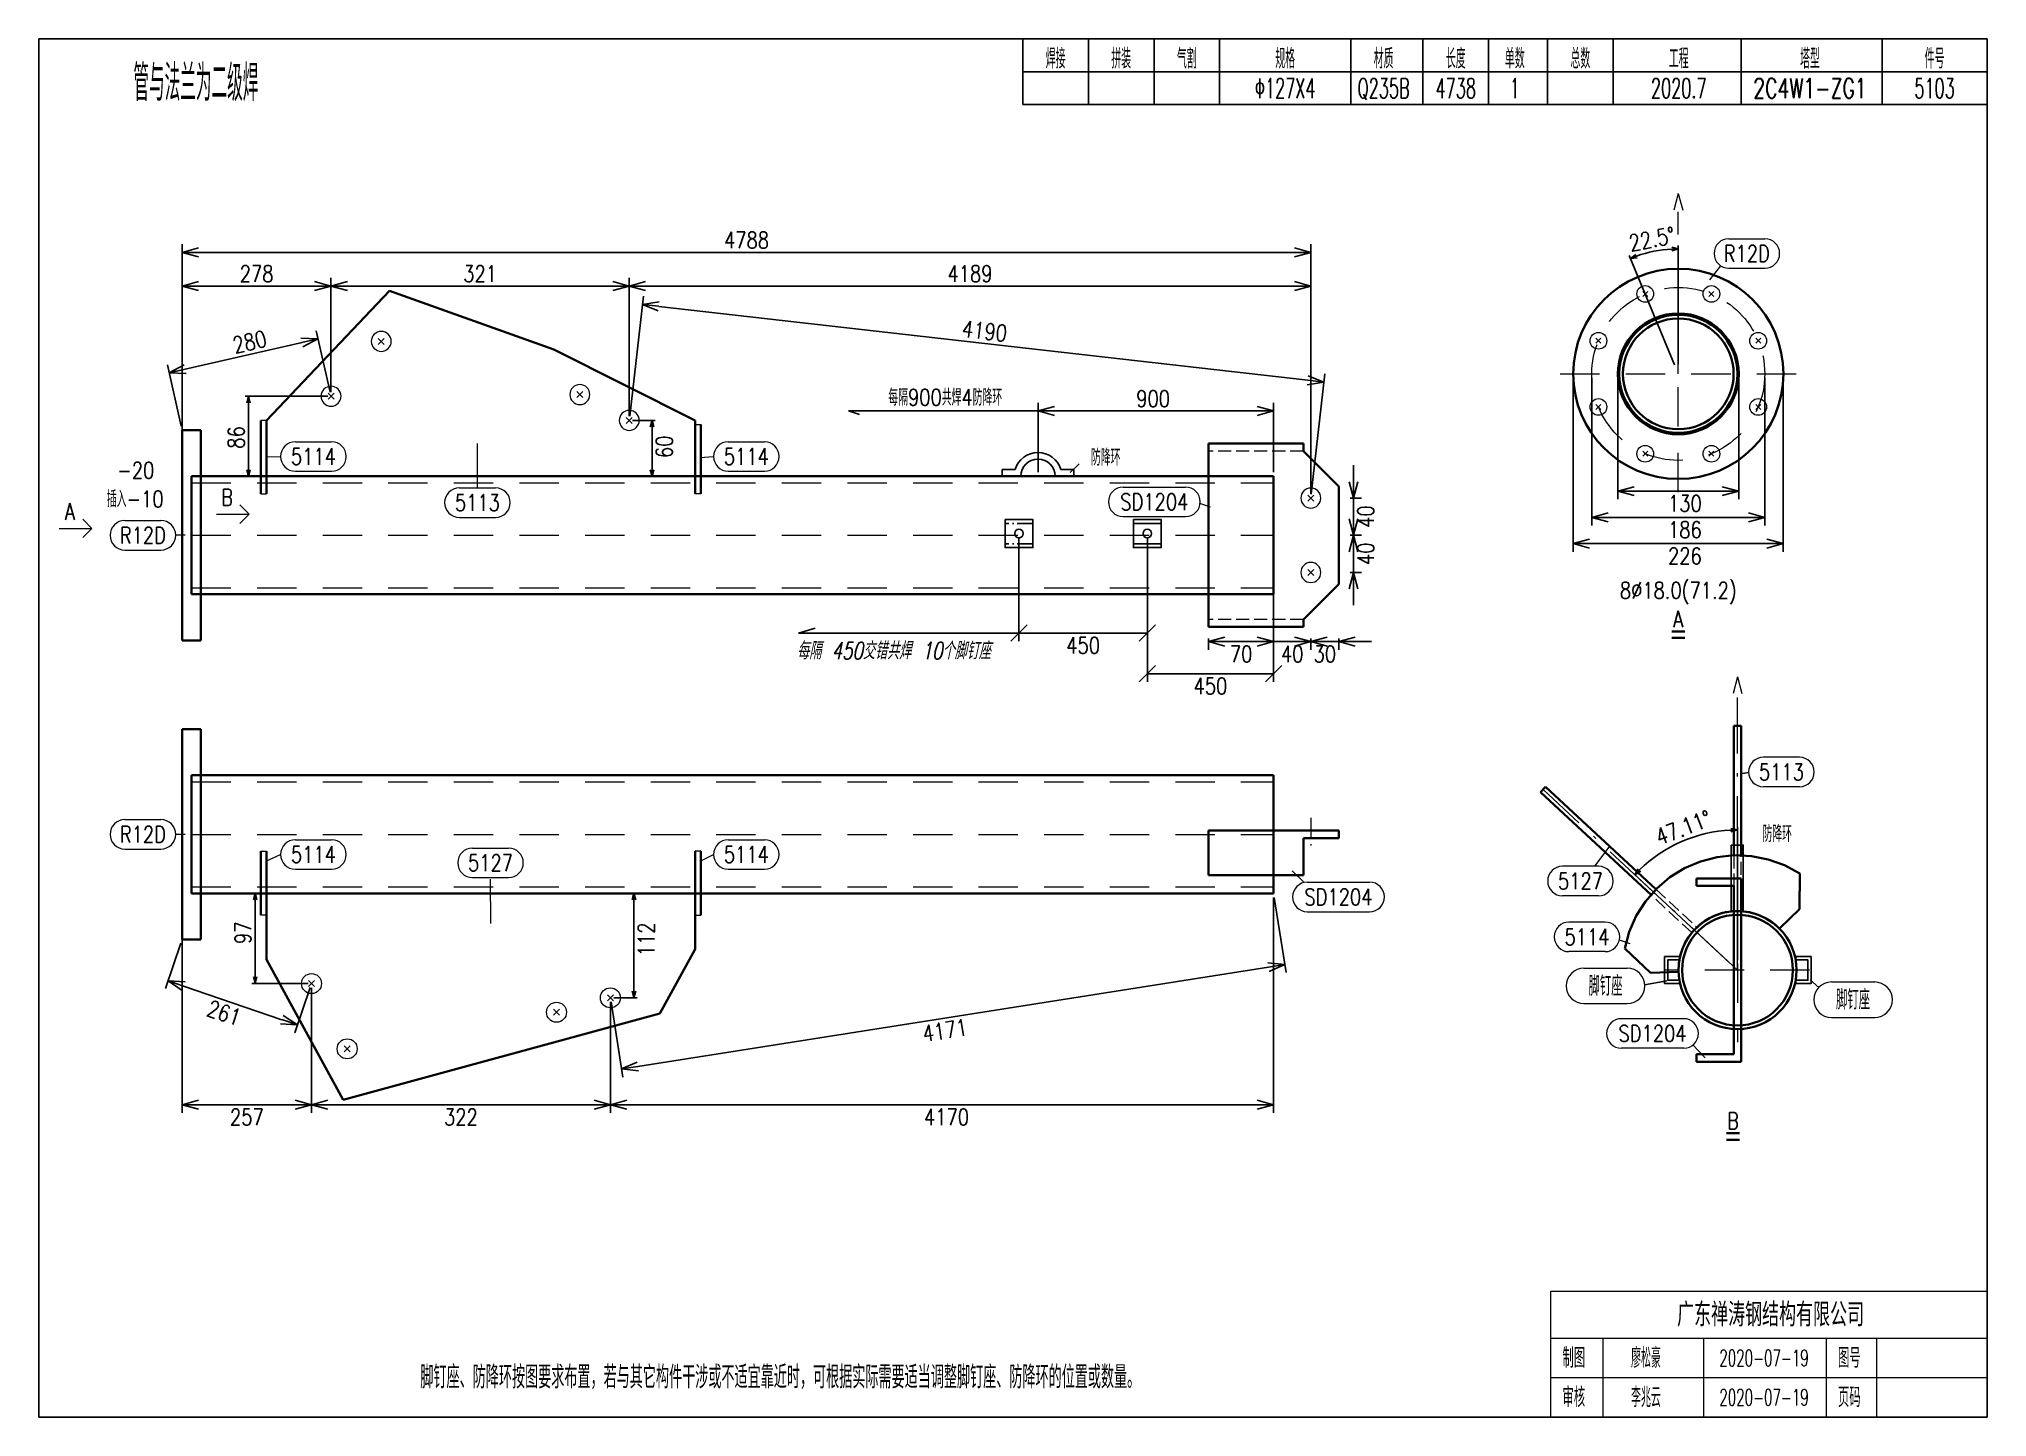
# Model space of a CAD drawing. Extents: x 154981 to 165753, y -86801 to -82885.
# Drawn here: x 157024.1 to 157321.1, y -84766.7 to -84556.7 of the extents above; entities that cross this region are included whole.
import ezdxf
from ezdxf.enums import TextEntityAlignment as Align

# ---------------------------------------------------------------- set-up
doc = ezdxf.new("R2010")
doc.units = 0
doc.header["$MEASUREMENT"] = 0
for name, pattern in [('ACAD_ISO10W100', [18, 12, -3, 0, -3]), ('一点画线', [5.2, 3, -1, 0.2, -1]), ('虚线', [2.75, 2, -0.75]), ('长一点画线', [16.5, 10, -3, 0.5, -3]), ('长虚线', [10, 6, -4])]:
    doc.linetypes.add(name, pattern=pattern)
doc.layers.get('0').update_dxf_attribs({"linetype": 'CONTINUOUS', "lineweight": 25})
doc.layers.get('Defpoints').update_dxf_attribs({"linetype": 'CONTINUOUS'})
doc.layers.add('12', color=7, linetype='CONTINUOUS')
doc.layers.add('4', color=7, linetype='CONTINUOUS', lineweight=25)
doc.layers.add('5', color=7, linetype='CONTINUOUS', lineweight=25)
doc.styles.add('DimFont', font='simplex.shx', dxfattribs={"width": 0.8, "bigfont": 'gbhzfs.shx'})
doc.styles.add('hz', font='txt.shx', dxfattribs={"width": 0.7, "oblique": 12, "bigfont": 'hztxt.shx'})
doc.styles.get("Standard").update_dxf_attribs({"font": 'simplex.shx', "width": 0.7, "height": 3, "bigfont": 'gbhzfs.shx'})
doc.dimstyles.new('DHDxfDimStyleOblique', dxfattribs={"dimtxt": 2.5, "dimasz": 2.5, "dimexe": 1.25, "dimexo": 0.625, "dimtad": 2, "dimtxsty": 'DimFont', "dimblk": 'OBLIQUE', "dimblk1": 'OBLIQUE', "dimblk2": 'OBLIQUE', "dimcen": 2.5, "dimadec": 0, "dimazin": 0, "dimtfac": 1, "dimtmove": 0, "dimatfit": 3, "dimfxl": 0, "dimarcsym": 0})
doc.dimstyles.new('DHDxfDimStyleOpen30', dxfattribs={"dimtxt": 2.5, "dimasz": 2.5, "dimexe": 1.25, "dimexo": 0.625, "dimtad": 2, "dimtxsty": 'DimFont', "dimblk": 'OPEN30', "dimblk1": 'OPEN30', "dimblk2": 'OPEN30', "dimcen": 2.5, "dimadec": 0, "dimazin": 0, "dimtfac": 1, "dimtmove": 0, "dimatfit": 3, "dimfxl": 0, "dimarcsym": 0})

msp = doc.modelspace()

# ---------------------------------------------------------------- texts
at = {"layer": '12', "color": 140, "style": 'hz', "oblique": 12, "width": 0.7}
msp.add_text('每隔 450交错共焊 10个脚钉座', height=2.625, dxfattribs=at).set_placement((157154.43947, -84649.74433), align=Align.MIDDLE)
at = {"layer": '4', "color": 1, "linetype": 'Continuous', "lineweight": 25}
for s, height, width, p in [('焊接', 3, 0.7, (157179.11666, -84559.66733)), ('拼装', 3, 0.7, (157189.11666, -84559.66733)), ('气割', 3, 0.7, (157199.11666, -84559.66733)), ('规格', 3, 0.7, (157214.11666, -84559.66733)), ('材质', 3, 0.7, (157229.11666, -84559.66733)), ('长度', 3, 0.7, (157240.11666, -84559.66733)), ('单数', 3, 0.7, (157249.11666, -84559.66733)), ('总数', 3, 0.7, (157259.11666, -84559.66733)), ('工程', 3, 0.7, (157274.11666, -84559.66733)), ('塔型', 3, 0.7, (157294.11666, -84559.66733)), ('件号', 3, 0.6, (157313.11666, -84559.66733)), ('管与法兰为二级焊', 5.5125, 0.6, (157048.04087, -84563.37392)), ('Φ127X4', 3, 0.6, (157214.11666, -84564.16733)), ('Q235B', 3, 0.6, (157229.11666, -84564.16733)), ('4738', 3, 0.6, (157240.11666, -84564.16733)), ('1', 3, 0.6, (157249.11666, -84564.16733)), ('2020.7', 3, 0.6, (157274.11666, -84564.16733)), ('2C4W1-ZG1', 3, 0.7, (157294.11666, -84564.16733)), ('5103', 3, 0.6, (157313.11666, -84564.16733))]:
    msp.add_text(s, height=height, dxfattribs=dict(at, width=width)).set_placement(p, align=Align.MIDDLE_CENTER)
at = {"layer": '4', "color": 1, "linetype": 'Continuous', "lineweight": 13}
msp.add_text('广东禅涛钢结构有限公司', height=3.6, dxfattribs=at).set_placement((157288.11666, -84751.06733), align=Align.MIDDLE_CENTER)
for s, height, width, p in [('制图', 3, 0.8, (157258.11666, -84757.66733)), ('廖松豪', 3, 0.7, (157269.11666, -84757.66733)), ('2020-07-19', 2.5, 0.6, (157287.11666, -84757.66733)), ('图号', 3, 0.8, (157300.11666, -84757.66733)), ('审核', 3, 0.8, (157258.11666, -84763.66733)), ('李兆云', 3, 0.7, (157269.11666, -84763.66733)), ('2020-07-19', 2.5, 0.6, (157287.11666, -84763.66733)), ('页码', 3, 0.8, (157300.11666, -84763.66733))]:
    msp.add_text(s, height=height, dxfattribs=dict(at, width=width)).set_placement(p, align=Align.MIDDLE_CENTER)
at = {"layer": '5', "color": 6, "linetype": 'Continuous', "lineweight": 18, "width": 0.8}
for s, p in [('R12D', (157284.4973, -84589.35531)), ('5114', (157065.95953, -84620.2956)), ('5114', (157131.95953, -84620.2956)), ('5113', (157090.95953, -84627.32653)), ('SD1204', (157194.16315, -84627.20249)), ('R12D', (157039.95953, -84632.2956)), ('5113', (157289.76956, -84668.3692)), ('R12D', (157039.95953, -84677.87199)), ('5114', (157065.95953, -84680.94856)), ('5114', (157131.95953, -84680.94856)), ('5127', (157092.95953, -84682.21693)), ('SD1204', (157222.23324, -84687.41048)), ('5127', (157259.13586, -84684.99489)), ('5114', (157260.12625, -84693.50003)), ('SD1204', (157270.1201, -84708.21399))]:
    msp.add_text(s, height=2.5, dxfattribs=at).set_placement(p, align=Align.MIDDLE_CENTER)
at = {"layer": '5', "color": 2, "linetype": 'Continuous', "lineweight": 18, "width": 0.8}
for s, p in [('每隔900共焊4防降环', (157162.29271, -84611.15204)), ('防降环', (157186.75283, -84620.30212)), ('防降环', (157289.13711, -84677.67572))]:
    msp.add_text(s, height=2.5, dxfattribs=at).set_placement(p, align=Align.MIDDLE)
at = {"layer": '5', "color": 7, "linetype": 'Continuous', "lineweight": 18, "width": 0.8}
for s, p in [('-20', (157038.87375, -84622.40071)), ('插入-10', (157038.79329, -84626.7763)), ('8%%c18.0(71.2)', (157274.04914, -84640.69964))]:
    msp.add_text(s, height=2.5, dxfattribs=at).set_placement(p, align=Align.MIDDLE_CENTER)
at = {"layer": '5', "color": 6, "linetype": 'Continuous', "lineweight": 13, "width": 0.8}
for s, p in [('B', (157052.79951, -84626.51181)), ('A', (157028.83067, -84628.67347))]:
    msp.add_text(s, height=2.5, dxfattribs=at).set_placement(p, align=Align.MIDDLE_CENTER)
at = {"layer": '5', "color": 6, "linetype": 'Continuous', "lineweight": 18, "width": 0.8}
for s, p in [('A', (157274.04914, -84643.82464)), ('B', (157282.38472, -84720.27778))]:
    msp.add_text(s, height=2.5, dxfattribs=at).set_placement(p, align=Align.TOP_CENTER)
at = {"layer": '5', "color": 1, "linetype": 'Continuous', "lineweight": 18, "width": 0.8}
for p in [(157262.95803, -84700.9751), (157300.68737, -84703.07064)]:
    msp.add_text('脚钉座', height=3, dxfattribs=at).set_placement(p, align=Align.MIDDLE_CENTER)
at = {"layer": '5', "color": 2, "linetype": 'Continuous', "lineweight": 18, "width": 0.8}
msp.add_text('脚钉座、防降环按图要求布置，若与其它构件干涉或不适宜靠近时，可根据实际需要适当调整脚钉座、防降环的位置或数量。', height=3.464208, dxfattribs=at).set_placement((157137.13801, -84758.85026), align=Align.TOP_CENTER)

# ---------------------------------------------------------------- blocks, each defined once
blk = doc.blocks.new('_OPEN30')
at = {"color": 0, "linetype": 'ByBlock', "lineweight": -2}
for p, q in [((-1, 0.27), (0, 0)), ((0, 0), (-1, -0.27)), ((0, 0), (-1, 0))]:
    blk.add_line(p, q, dxfattribs=at)
blk = doc.blocks.new('*D74')
at = {"layer": '5', "color": 3, "linetype": 'Continuous', "lineweight": -2}
for p, q in [((157283.07, -84697.06), (157283.07, -84676.71)), ((157281.97, -84697.54), (157267.06, -84683.69))]:
    blk.add_line(p, q, dxfattribs=at)
blk.add_arc((157283.07, -84698.56), 21.36, 92.6828, 134.4278, dxfattribs=at)
at = {"layer": 'Defpoints', "color": 0, "linetype": 'Continuous'}
for p in [(157271.94, -84680.33), (157282.34, -84697.88), (157283.07, -84697.56), (157283.07, -84698.56)]:
    blk.add_point(p, dxfattribs=at)
at = {"layer": '5', "color": 3, "linetype": 'Continuous', "lineweight": -2}
for p, rotation in [((157283.07, -84677.21), 1.341400865514579), ((157267.43, -84684.03), 225.769229019087)]:
    blk.add_blockref('_OPEN30', p, dxfattribs=dict(at, rotation=rotation))
at = {"layer": '5', "color": 6, "linetype": 'Continuous', "lineweight": 18, "insert": (157274.82, -84676.85), "char_height": 2.5, "attachment_point": 5, "rotation": 20.8213, "style": 'DimFont'}
blk.add_mtext('47.11%%d', dxfattribs=at)
blk = doc.blocks.new('*D75')
at = {"layer": '5', "color": 3, "linetype": 'Continuous', "lineweight": -2}
for p, q in [((157274.05, -84606.2), (157274.05, -84588.16)), ((157273.48, -84606.31), (157266.57, -84589.65))]:
    blk.add_line(p, q, dxfattribs=at)
blk.add_arc((157274.05, -84607.7), 19.04, 93.0094, 109.4906, dxfattribs=at)
at = {"layer": 'Defpoints', "color": 0, "linetype": 'Continuous'}
for p in [(157269.12, -84589.31), (157273.67, -84606.78), (157274.05, -84606.7), (157274.05, -84607.7)]:
    blk.add_point(p, dxfattribs=at)
at = {"layer": '5', "color": 3, "linetype": 'Continuous', "lineweight": -2}
for p, rotation in [((157274.05, -84588.66), 1.504695451760482), ((157266.76, -84590.11), 200.9953045487135)]:
    blk.add_blockref('_OPEN30', p, dxfattribs=dict(at, rotation=rotation))
at = {"layer": '5', "color": 6, "linetype": 'Continuous', "lineweight": 18, "insert": (157270.04, -84587.17), "char_height": 2.5, "attachment_point": 5, "rotation": 11.0623, "style": 'DimFont'}
blk.add_mtext('22.5%%d', dxfattribs=at)
blk = doc.blocks.new('*D76')
at = {"layer": '5', "color": 134, "linetype": 'Continuous', "lineweight": -2}
for p, q in [((157260.87, -84608.32), (157260.87, -84630.82)), ((157287.23, -84608.32), (157287.23, -84630.82)), ((157263.37, -84629.57), (157284.73, -84629.57))]:
    blk.add_line(p, q, dxfattribs=at)
at = {"layer": 'Defpoints', "color": 0, "linetype": 'Continuous'}
for p in [(157260.87, -84607.7), (157287.23, -84607.7), (157287.23, -84629.57)]:
    blk.add_point(p, dxfattribs=at)
at = {"layer": '5', "color": 134, "linetype": 'Continuous', "lineweight": -2, "xscale": 2.5, "yscale": 2.5, "zscale": 2.5, "rotation": 180}
blk.add_blockref('_OPEN30', (157260.87, -84629.57), dxfattribs=at)
at = {"layer": '5', "color": 134, "linetype": 'Continuous', "lineweight": -2, "xscale": 2.5, "yscale": 2.5, "zscale": 2.5}
blk.add_blockref('_OPEN30', (157287.23, -84629.57), dxfattribs=at)
at = {"layer": '5', "color": 134, "linetype": 'Continuous', "lineweight": 18, "insert": (157275.05, -84631.45), "char_height": 2.5, "attachment_point": 5, "line_spacing_factor": 0.6, "style": 'DimFont'}
blk.add_mtext('186', dxfattribs=at)
blk = doc.blocks.new('*D77')
at = {"layer": '5', "color": 134, "linetype": 'Continuous', "lineweight": -2}
for p, q in [((157264.84, -84608.32), (157264.84, -84626.82)), ((157283.26, -84608.32), (157283.26, -84626.82)), ((157267.34, -84625.57), (157280.76, -84625.57))]:
    blk.add_line(p, q, dxfattribs=at)
at = {"layer": 'Defpoints', "color": 0, "linetype": 'Continuous'}
for p in [(157264.84, -84607.7), (157283.26, -84607.7), (157283.26, -84625.57)]:
    blk.add_point(p, dxfattribs=at)
at = {"layer": '5', "color": 134, "linetype": 'Continuous', "lineweight": -2, "xscale": 2.5, "yscale": 2.5, "zscale": 2.5, "rotation": 180}
blk.add_blockref('_OPEN30', (157264.84, -84625.57), dxfattribs=at)
at = {"layer": '5', "color": 134, "linetype": 'Continuous', "lineweight": -2, "xscale": 2.5, "yscale": 2.5, "zscale": 2.5}
blk.add_blockref('_OPEN30', (157283.26, -84625.57), dxfattribs=at)
at = {"layer": '5', "color": 134, "linetype": 'Continuous', "lineweight": 18, "insert": (157275.05, -84627.45), "char_height": 2.5, "attachment_point": 5, "line_spacing_factor": 0.6, "style": 'DimFont'}
blk.add_mtext('130', dxfattribs=at)
blk = doc.blocks.new('*D78')
at = {"layer": '5', "color": 134, "linetype": 'Continuous', "lineweight": -2}
for p, q in [((157258.03, -84608.32), (157258.03, -84634.82)), ((157290.06, -84608.32), (157290.06, -84634.82)), ((157260.53, -84633.57), (157287.56, -84633.57))]:
    blk.add_line(p, q, dxfattribs=at)
at = {"layer": 'Defpoints', "color": 0, "linetype": 'Continuous'}
for p in [(157258.03, -84607.7), (157290.06, -84607.7), (157290.06, -84633.57)]:
    blk.add_point(p, dxfattribs=at)
at = {"layer": '5', "color": 134, "linetype": 'Continuous', "lineweight": -2, "xscale": 2.5, "yscale": 2.5, "zscale": 2.5, "rotation": 180}
blk.add_blockref('_OPEN30', (157258.03, -84633.57), dxfattribs=at)
at = {"layer": '5', "color": 134, "linetype": 'Continuous', "lineweight": -2, "xscale": 2.5, "yscale": 2.5, "zscale": 2.5}
blk.add_blockref('_OPEN30', (157290.06, -84633.57), dxfattribs=at)
at = {"layer": '5', "color": 134, "linetype": 'Continuous', "lineweight": 18, "insert": (157275.05, -84635.45), "char_height": 2.5, "attachment_point": 5, "line_spacing_factor": 0.6, "style": 'DimFont'}
blk.add_mtext('226', dxfattribs=at)
blk = doc.blocks.new('板孔默认')
at = {"layer": '5', "color": 7, "linetype": 'Continuous', "lineweight": 13}
for p, q in [((-0.3, -0.3), (0.3, 0.3)), ((0.3, -0.3), (-0.3, 0.3))]:
    blk.add_line(p, q, dxfattribs=at)
blk.add_circle((0, 0), 1, dxfattribs=at)
blk = doc.blocks.new('*D79')
at = {"layer": '5', "color": 3, "linetype": 'Continuous', "lineweight": -2}
for p, q in [((157212.35, -84687.5), (157212.35, -84720.32)), ((157111.24, -84703.41), (157111.24, -84720.32)), ((157113.74, -84719.07), (157209.85, -84719.07))]:
    blk.add_line(p, q, dxfattribs=at)
at = {"layer": 'Defpoints', "color": 0, "linetype": 'Continuous'}
for p in [(157212.35, -84686.87), (157111.24, -84702.79), (157212.35, -84719.07)]:
    blk.add_point(p, dxfattribs=at)
at = {"layer": '5', "color": 3, "linetype": 'Continuous', "lineweight": -2, "xscale": 2.5, "yscale": 2.5, "zscale": 2.5, "rotation": 180}
blk.add_blockref('_OPEN30', (157111.24, -84719.07), dxfattribs=at)
at = {"layer": '5', "color": 3, "linetype": 'Continuous', "lineweight": -2, "xscale": 2.5, "yscale": 2.5, "zscale": 2.5}
blk.add_blockref('_OPEN30', (157212.35, -84719.07), dxfattribs=at)
at = {"layer": '5', "color": 6, "linetype": 'Continuous', "lineweight": 18, "insert": (157162.48, -84720.95), "char_height": 2.5, "attachment_point": 5, "line_spacing_factor": 0.6, "style": 'DimFont'}
blk.add_mtext('4170', dxfattribs=at)
blk = doc.blocks.new('*D80')
at = {"layer": '5', "color": 3, "linetype": 'Continuous', "lineweight": -2}
for p, q in [((157065.66, -84701.24), (157065.66, -84720.32)), ((157111.24, -84703.41), (157111.24, -84720.32)), ((157068.16, -84719.07), (157108.74, -84719.07))]:
    blk.add_line(p, q, dxfattribs=at)
at = {"layer": 'Defpoints', "color": 0, "linetype": 'Continuous'}
for p in [(157065.66, -84700.61), (157111.24, -84702.79), (157111.24, -84719.07)]:
    blk.add_point(p, dxfattribs=at)
at = {"layer": '5', "color": 3, "linetype": 'Continuous', "lineweight": -2, "xscale": 2.5, "yscale": 2.5, "zscale": 2.5, "rotation": 180}
blk.add_blockref('_OPEN30', (157065.66, -84719.07), dxfattribs=at)
at = {"layer": '5', "color": 3, "linetype": 'Continuous', "lineweight": -2, "xscale": 2.5, "yscale": 2.5, "zscale": 2.5}
blk.add_blockref('_OPEN30', (157111.24, -84719.07), dxfattribs=at)
at = {"layer": '5', "color": 6, "linetype": 'Continuous', "lineweight": 18, "insert": (157088.45, -84720.95), "char_height": 2.5, "attachment_point": 5, "line_spacing_factor": 0.6, "style": 'DimFont'}
blk.add_mtext('322', dxfattribs=at)
blk = doc.blocks.new('*D81')
at = {"layer": '5', "color": 3, "linetype": 'Continuous', "lineweight": -2}
for p, q in [((157045.96, -84678.5), (157045.96, -84720.32)), ((157065.66, -84701.24), (157065.66, -84720.32)), ((157048.46, -84719.07), (157063.16, -84719.07))]:
    blk.add_line(p, q, dxfattribs=at)
at = {"layer": 'Defpoints', "color": 0, "linetype": 'Continuous'}
for p in [(157045.96, -84677.87), (157065.66, -84700.61), (157065.66, -84719.07)]:
    blk.add_point(p, dxfattribs=at)
at = {"layer": '5', "color": 3, "linetype": 'Continuous', "lineweight": -2, "xscale": 2.5, "yscale": 2.5, "zscale": 2.5, "rotation": 180}
blk.add_blockref('_OPEN30', (157045.96, -84719.07), dxfattribs=at)
at = {"layer": '5', "color": 3, "linetype": 'Continuous', "lineweight": -2, "xscale": 2.5, "yscale": 2.5, "zscale": 2.5}
blk.add_blockref('_OPEN30', (157065.66, -84719.07), dxfattribs=at)
at = {"layer": '5', "color": 6, "linetype": 'Continuous', "lineweight": 18, "insert": (157055.81, -84720.95), "char_height": 2.5, "attachment_point": 5, "line_spacing_factor": 0.6, "style": 'DimFont'}
blk.add_mtext('257', dxfattribs=at)
blk = doc.blocks.new('*D82')
at = {"layer": '5', "color": 3, "linetype": 'Continuous', "lineweight": -2}
for p, q in [((157111.74, -84686.87), (157115.33, -84686.87)), ((157114.83, -84687.87), (157114.83, -84701.79)), ((157111.74, -84702.79), (157115.33, -84702.79))]:
    blk.add_line(p, q, dxfattribs=at)
at = {"layer": 'Defpoints', "color": 0, "linetype": 'Continuous'}
for p in [(157111.24, -84686.87), (157111.24, -84702.79), (157114.83, -84702.79)]:
    blk.add_point(p, dxfattribs=at)
at = {"layer": '5', "color": 3, "linetype": 'Continuous', "lineweight": -2}
for p, rotation in [((157114.83, -84686.87), 90), ((157114.83, -84702.79), 270)]:
    blk.add_blockref('_OPEN30', p, dxfattribs=dict(at, rotation=rotation))
at = {"layer": '5', "color": 6, "linetype": 'Continuous', "lineweight": 18, "insert": (157116.71, -84693.87), "char_height": 2.5, "attachment_point": 5, "rotation": 90, "line_spacing_factor": 0.6, "style": 'DimFont'}
blk.add_mtext('112', dxfattribs=at)
blk = doc.blocks.new('*D83')
at = {"layer": '5', "color": 3, "linetype": 'Continuous', "lineweight": -2}
for p, q in [((157065.16, -84686.87), (157056.58, -84686.87)), ((157057.08, -84687.87), (157057.08, -84699.61)), ((157065.16, -84700.61), (157056.58, -84700.61))]:
    blk.add_line(p, q, dxfattribs=at)
at = {"layer": 'Defpoints', "color": 0, "linetype": 'Continuous'}
for p in [(157065.66, -84686.87), (157057.08, -84700.61), (157065.66, -84700.61)]:
    blk.add_point(p, dxfattribs=at)
at = {"layer": '5', "color": 3, "linetype": 'Continuous', "lineweight": -2}
for p, rotation in [((157057.08, -84686.87), 90), ((157057.08, -84700.61), 270)]:
    blk.add_blockref('_OPEN30', p, dxfattribs=dict(at, rotation=rotation))
at = {"layer": '5', "color": 6, "linetype": 'Continuous', "lineweight": 18, "insert": (157055.21, -84692.87), "char_height": 2.5, "attachment_point": 5, "rotation": 90, "line_spacing_factor": 0.6, "style": 'DimFont'}
blk.add_mtext('97', dxfattribs=at)
blk = doc.blocks.new('*D84')
at = {"layer": '5', "color": 3, "linetype": 'Continuous', "lineweight": -2}
for p, q in [((157212.45, -84687.49), (157214.25, -84698.95)), ((157211.59, -84698.1), (157115.41, -84713.24)), ((157111.33, -84703.41), (157113.14, -84714.86))]:
    blk.add_line(p, q, dxfattribs=at)
at = {"layer": 'Defpoints', "color": 0, "linetype": 'Continuous'}
for p in [(157212.35, -84686.87), (157111.24, -84702.79), (157112.94, -84713.63)]:
    blk.add_point(p, dxfattribs=at)
at = {"layer": '5', "color": 3, "linetype": 'Continuous', "lineweight": -2, "xscale": 2.5, "yscale": 2.5, "zscale": 2.5}
for p, rotation in [((157214.06, -84697.71), 8.945120086807224), ((157112.94, -84713.63), 188.9451200868073)]:
    blk.add_blockref('_OPEN30', p, dxfattribs=dict(at, rotation=rotation))
at = {"layer": '5', "color": 6, "linetype": 'Continuous', "lineweight": 18, "insert": (157162.25, -84707.76), "char_height": 2.5, "attachment_point": 5, "rotation": 8.9451, "line_spacing_factor": 0.6, "style": 'DimFont'}
blk.add_mtext('4171', dxfattribs=at)
blk = doc.blocks.new('*D85')
at = {"layer": '5', "color": 3, "linetype": 'Continuous', "lineweight": -2}
for p, q in [((157045.76, -84694.48), (157043.4, -84701.38)), ((157061.14, -84706.12), (157046.17, -84701.01)), ((157065.46, -84701.2), (157063.11, -84708.11))]:
    blk.add_line(p, q, dxfattribs=at)
at = {"layer": 'Defpoints', "color": 0, "linetype": 'Continuous'}
for p in [(157045.96, -84693.89), (157043.81, -84700.2), (157065.66, -84700.61)]:
    blk.add_point(p, dxfattribs=at)
at = {"layer": '5', "color": 3, "linetype": 'Continuous', "lineweight": -2, "xscale": 2.5, "yscale": 2.5, "zscale": 2.5}
for p, rotation in [((157043.81, -84700.2), 161.1558194726012), ((157063.51, -84706.92), 341.1558194726011)]:
    blk.add_blockref('_OPEN30', p, dxfattribs=dict(at, rotation=rotation))
at = {"layer": '5', "color": 6, "linetype": 'Continuous', "lineweight": 18, "insert": (157052.35, -84705.1), "char_height": 2.5, "attachment_point": 5, "rotation": 341.1558, "line_spacing_factor": 0.6, "style": 'DimFont'}
blk.add_mtext('261', dxfattribs=at)
blk = doc.blocks.new('板孔21.5')
at = {"layer": '5', "color": 7, "linetype": 'Continuous', "lineweight": 13}
for p, q in [((-0.3, -0.3), (0.3, 0.3)), ((0.3, -0.3), (-0.3, 0.3))]:
    blk.add_line(p, q, dxfattribs=at)
blk.add_circle((0, 0), 1, dxfattribs=at)
blk = doc.blocks.new('*D86')
at = {"layer": '5', "color": 3, "linetype": 'Continuous', "lineweight": -2}
for p, q in [((157114.11, -84614.17), (157114.11, -84593.07)), ((157116.61, -84594.32), (157215.52, -84594.32)), ((157218.02, -84626), (157218.02, -84593.07))]:
    blk.add_line(p, q, dxfattribs=at)
at = {"layer": 'Defpoints', "color": 0, "linetype": 'Continuous'}
for p in [(157218.02, -84594.32), (157114.11, -84614.79), (157218.02, -84626.63)]:
    blk.add_point(p, dxfattribs=at)
at = {"layer": '5', "color": 3, "linetype": 'Continuous', "lineweight": -2, "xscale": 2.5, "yscale": 2.5, "zscale": 2.5, "rotation": 180}
blk.add_blockref('_OPEN30', (157114.11, -84594.32), dxfattribs=at)
at = {"layer": '5', "color": 3, "linetype": 'Continuous', "lineweight": -2, "xscale": 2.5, "yscale": 2.5, "zscale": 2.5}
blk.add_blockref('_OPEN30', (157218.02, -84594.32), dxfattribs=at)
at = {"layer": '5', "color": 6, "linetype": 'Continuous', "lineweight": 18, "insert": (157166.06, -84592.44), "char_height": 2.5, "attachment_point": 5, "line_spacing_factor": 0.6, "style": 'DimFont'}
blk.add_mtext('4189', dxfattribs=at)
blk = doc.blocks.new('*D87')
at = {"layer": '5', "color": 3, "linetype": 'Continuous', "lineweight": -2}
for p, q in [((157068.64, -84610.48), (157068.64, -84593.07)), ((157071.14, -84594.32), (157111.61, -84594.32)), ((157114.11, -84614.17), (157114.11, -84593.07))]:
    blk.add_line(p, q, dxfattribs=at)
at = {"layer": 'Defpoints', "color": 0, "linetype": 'Continuous'}
for p in [(157114.11, -84594.32), (157068.64, -84611.11), (157114.11, -84614.79)]:
    blk.add_point(p, dxfattribs=at)
at = {"layer": '5', "color": 3, "linetype": 'Continuous', "lineweight": -2, "xscale": 2.5, "yscale": 2.5, "zscale": 2.5, "rotation": 180}
blk.add_blockref('_OPEN30', (157068.64, -84594.32), dxfattribs=at)
at = {"layer": '5', "color": 3, "linetype": 'Continuous', "lineweight": -2, "xscale": 2.5, "yscale": 2.5, "zscale": 2.5}
blk.add_blockref('_OPEN30', (157114.11, -84594.32), dxfattribs=at)
at = {"layer": '5', "color": 6, "linetype": 'Continuous', "lineweight": 18, "insert": (157091.38, -84592.44), "char_height": 2.5, "attachment_point": 5, "line_spacing_factor": 0.6, "style": 'DimFont'}
blk.add_mtext('321', dxfattribs=at)
blk = doc.blocks.new('*D88')
at = {"layer": '5', "color": 3, "linetype": 'Continuous', "lineweight": -2}
for p, q in [((157045.96, -84631.67), (157045.96, -84593.07)), ((157048.46, -84594.32), (157066.14, -84594.32)), ((157068.64, -84610.48), (157068.64, -84593.07))]:
    blk.add_line(p, q, dxfattribs=at)
at = {"layer": 'Defpoints', "color": 0, "linetype": 'Continuous'}
for p in [(157068.64, -84594.32), (157068.64, -84611.11), (157045.96, -84632.3)]:
    blk.add_point(p, dxfattribs=at)
at = {"layer": '5', "color": 3, "linetype": 'Continuous', "lineweight": -2, "xscale": 2.5, "yscale": 2.5, "zscale": 2.5, "rotation": 180}
blk.add_blockref('_OPEN30', (157045.96, -84594.32), dxfattribs=at)
at = {"layer": '5', "color": 3, "linetype": 'Continuous', "lineweight": -2, "xscale": 2.5, "yscale": 2.5, "zscale": 2.5}
blk.add_blockref('_OPEN30', (157068.64, -84594.32), dxfattribs=at)
at = {"layer": '5', "color": 6, "linetype": 'Continuous', "lineweight": 18, "insert": (157057.3, -84592.44), "char_height": 2.5, "attachment_point": 5, "line_spacing_factor": 0.6, "style": 'DimFont'}
blk.add_mtext('278', dxfattribs=at)
blk = doc.blocks.new('*D89')
at = {"layer": '5', "color": 3, "linetype": 'Continuous', "lineweight": -2}
for p, q in [((157045.96, -84631.67), (157045.96, -84587.94)), ((157218.02, -84626), (157218.02, -84587.94)), ((157048.46, -84589.19), (157215.52, -84589.19))]:
    blk.add_line(p, q, dxfattribs=at)
at = {"layer": 'Defpoints', "color": 0, "linetype": 'Continuous'}
for p in [(157218.02, -84589.19), (157218.02, -84626.63), (157045.96, -84632.3)]:
    blk.add_point(p, dxfattribs=at)
at = {"layer": '5', "color": 3, "linetype": 'Continuous', "lineweight": -2, "xscale": 2.5, "yscale": 2.5, "zscale": 2.5, "rotation": 180}
blk.add_blockref('_OPEN30', (157045.96, -84589.19), dxfattribs=at)
at = {"layer": '5', "color": 3, "linetype": 'Continuous', "lineweight": -2, "xscale": 2.5, "yscale": 2.5, "zscale": 2.5}
blk.add_blockref('_OPEN30', (157218.02, -84589.19), dxfattribs=at)
at = {"layer": '5', "color": 6, "linetype": 'Continuous', "lineweight": 18, "insert": (157131.99, -84587.32), "char_height": 2.5, "attachment_point": 5, "line_spacing_factor": 0.6, "style": 'DimFont'}
blk.add_mtext('4788', dxfattribs=at)
blk = doc.blocks.new('*D90')
at = {"layer": '5', "color": 3, "linetype": 'Continuous', "lineweight": -2}
for p, q in [((157114.61, -84614.79), (157118.08, -84614.79)), ((157117.58, -84622.3), (157117.58, -84615.79)), ((157114.61, -84623.3), (157118.08, -84623.3))]:
    blk.add_line(p, q, dxfattribs=at)
at = {"layer": 'Defpoints', "color": 0, "linetype": 'Continuous'}
for p in [(157114.11, -84614.79), (157117.58, -84614.79), (157114.11, -84623.3)]:
    blk.add_point(p, dxfattribs=at)
at = {"layer": '5', "color": 3, "linetype": 'Continuous', "lineweight": -2}
for p, rotation in [((157117.58, -84614.79), 90), ((157117.58, -84623.3), 270)]:
    blk.add_blockref('_OPEN30', p, dxfattribs=dict(at, rotation=rotation))
at = {"layer": '5', "color": 6, "linetype": 'Continuous', "lineweight": 18, "insert": (157119.46, -84618.81), "char_height": 2.5, "attachment_point": 5, "rotation": 90, "line_spacing_factor": 0.6, "style": 'DimFont'}
blk.add_mtext('60', dxfattribs=at)
blk = doc.blocks.new('*D91')
at = {"layer": '5', "color": 3, "linetype": 'Continuous', "lineweight": -2}
for p, q in [((157068.14, -84611.11), (157055.57, -84611.11)), ((157056.07, -84622.3), (157056.07, -84612.11)), ((157068.14, -84623.3), (157055.57, -84623.3))]:
    blk.add_line(p, q, dxfattribs=at)
at = {"layer": 'Defpoints', "color": 0, "linetype": 'Continuous'}
for p in [(157056.07, -84611.11), (157068.64, -84611.11), (157068.64, -84623.3)]:
    blk.add_point(p, dxfattribs=at)
at = {"layer": '5', "color": 3, "linetype": 'Continuous', "lineweight": -2}
for p, rotation in [((157056.07, -84611.11), 90), ((157056.07, -84623.3), 270)]:
    blk.add_blockref('_OPEN30', p, dxfattribs=dict(at, rotation=rotation))
at = {"layer": '5', "color": 6, "linetype": 'Continuous', "lineweight": 18, "insert": (157054.19, -84617.39), "char_height": 2.5, "attachment_point": 5, "rotation": 90, "line_spacing_factor": 0.6, "style": 'DimFont'}
blk.add_mtext('86', dxfattribs=at)
blk = doc.blocks.new('*D92')
at = {"layer": '5', "color": 3, "linetype": 'Continuous', "lineweight": -2}
for p, q in [((157114.18, -84614.17), (157116.26, -84595.88)), ((157217.55, -84608.68), (157118.6, -84597.41)), ((157218.09, -84626.01), (157220.17, -84607.72))]:
    blk.add_line(p, q, dxfattribs=at)
at = {"layer": 'Defpoints', "color": 0, "linetype": 'Continuous'}
for p in [(157116.12, -84597.12), (157114.11, -84614.79), (157218.02, -84626.63)]:
    blk.add_point(p, dxfattribs=at)
at = {"layer": '5', "color": 3, "linetype": 'Continuous', "lineweight": -2, "xscale": 2.5, "yscale": 2.5, "zscale": 2.5}
for p, rotation in [((157116.12, -84597.12), 173.5027129910791), ((157220.03, -84608.96), 353.5027129910791)]:
    blk.add_blockref('_OPEN30', p, dxfattribs=dict(at, rotation=rotation))
at = {"layer": '5', "color": 6, "linetype": 'Continuous', "lineweight": 18, "insert": (157168.29, -84601.18), "char_height": 2.5, "attachment_point": 5, "rotation": 353.5027, "line_spacing_factor": 0.6, "style": 'DimFont'}
blk.add_mtext('4190', dxfattribs=at)
blk = doc.blocks.new('*D93')
at = {"layer": '5', "color": 3, "linetype": 'Continuous', "lineweight": -2}
for p, q in [((157064.22, -84602.93), (157046.41, -84606.99)), ((157068.51, -84610.5), (157066.38, -84601.16)), ((157045.82, -84615.67), (157043.69, -84606.33))]:
    blk.add_line(p, q, dxfattribs=at)
at = {"layer": 'Defpoints', "color": 0, "linetype": 'Continuous'}
for p in [(157043.97, -84607.55), (157068.64, -84611.11), (157045.96, -84616.28)]:
    blk.add_point(p, dxfattribs=at)
at = {"layer": '5', "color": 3, "linetype": 'Continuous', "lineweight": -2, "xscale": 2.5, "yscale": 2.5, "zscale": 2.5}
for p, rotation in [((157066.65, -84602.38), 12.84393174220967), ((157043.97, -84607.55), 192.8439317422096)]:
    blk.add_blockref('_OPEN30', p, dxfattribs=dict(at, rotation=rotation))
at = {"layer": '5', "color": 6, "linetype": 'Continuous', "lineweight": 18, "insert": (157056.24, -84602.83), "char_height": 2.5, "attachment_point": 5, "rotation": 12.8439, "line_spacing_factor": 0.6, "style": 'DimFont'}
blk.add_mtext('280', dxfattribs=at)
blk = doc.blocks.new('*D94')
at = {"layer": '5', "color": 3, "linetype": 'Continuous', "lineweight": -2}
for p, q in [((157224.52, -84629.8), (157224.52, -84627.3)), ((157224.02, -84632.3), (157225.77, -84632.3)), ((157224.52, -84632.3), (157224.52, -84637.96)), ((157224.02, -84637.96), (157225.77, -84637.96)), ((157224.52, -84640.46), (157224.52, -84642.96))]:
    blk.add_line(p, q, dxfattribs=at)
at = {"layer": 'Defpoints', "color": 0, "linetype": 'Continuous'}
for p in [(157223.4, -84632.3), (157223.4, -84637.96), (157224.52, -84637.96)]:
    blk.add_point(p, dxfattribs=at)
at = {"layer": '5', "color": 3, "linetype": 'Continuous', "lineweight": -2, "xscale": 2.5, "yscale": 2.5, "zscale": 2.5}
for p, rotation in [((157224.52, -84632.3), 270), ((157224.52, -84637.96), 90)]:
    blk.add_blockref('_OPEN30', p, dxfattribs=dict(at, rotation=rotation))
at = {"layer": '5', "color": 6, "linetype": 'Continuous', "lineweight": 18, "insert": (157226.4, -84635.13), "char_height": 2.5, "attachment_point": 5, "rotation": 90, "line_spacing_factor": 0.6, "style": 'DimFont'}
blk.add_mtext('40', dxfattribs=at)
blk = doc.blocks.new('*D95')
at = {"layer": '5', "color": 3, "linetype": 'Continuous', "lineweight": -2}
for p, q in [((157224.52, -84624.13), (157224.52, -84621.63)), ((157224.02, -84626.63), (157225.77, -84626.63)), ((157224.52, -84626.63), (157224.52, -84632.3)), ((157224.02, -84632.3), (157225.77, -84632.3)), ((157224.52, -84634.8), (157224.52, -84637.3))]:
    blk.add_line(p, q, dxfattribs=at)
at = {"layer": 'Defpoints', "color": 0, "linetype": 'Continuous'}
for p in [(157223.4, -84626.63), (157223.4, -84632.3), (157224.52, -84632.3)]:
    blk.add_point(p, dxfattribs=at)
at = {"layer": '5', "color": 3, "linetype": 'Continuous', "lineweight": -2, "xscale": 2.5, "yscale": 2.5, "zscale": 2.5}
for p, rotation in [((157224.52, -84626.63), 270), ((157224.52, -84632.3), 90)]:
    blk.add_blockref('_OPEN30', p, dxfattribs=dict(at, rotation=rotation))
at = {"layer": '5', "color": 6, "linetype": 'Continuous', "lineweight": 18, "insert": (157226.4, -84629.46), "char_height": 2.5, "attachment_point": 5, "rotation": 90, "line_spacing_factor": 0.6, "style": 'DimFont'}
blk.add_mtext('40', dxfattribs=at)
blk = doc.blocks.new('*D96')
at = {"layer": '5', "color": 3, "linetype": 'Continuous', "lineweight": -2}
for p, q in [((157215.52, -84648.51), (157213.02, -84648.51)), ((157218.02, -84648.01), (157218.02, -84649.76)), ((157218.02, -84648.51), (157222.27, -84648.51)), ((157222.27, -84648.01), (157222.27, -84649.76)), ((157224.77, -84648.51), (157227.27, -84648.51))]:
    blk.add_line(p, q, dxfattribs=at)
at = {"layer": 'Defpoints', "color": 0, "linetype": 'Continuous'}
for p in [(157218.02, -84647.38), (157222.27, -84647.38), (157222.27, -84648.51)]:
    blk.add_point(p, dxfattribs=at)
at = {"layer": '5', "color": 3, "linetype": 'Continuous', "lineweight": -2, "xscale": 2.5, "yscale": 2.5, "zscale": 2.5}
blk.add_blockref('_OPEN30', (157218.02, -84648.51), dxfattribs=at)
at = {"layer": '5', "color": 3, "linetype": 'Continuous', "lineweight": -2, "xscale": 2.5, "yscale": 2.5, "zscale": 2.5, "rotation": 180}
blk.add_blockref('_OPEN30', (157222.27, -84648.51), dxfattribs=at)
at = {"layer": '5', "color": 6, "linetype": 'Continuous', "lineweight": 18, "insert": (157220.15, -84650.38), "char_height": 2.5, "attachment_point": 5, "line_spacing_factor": 0.6, "style": 'DimFont'}
blk.add_mtext('30', dxfattribs=at)
blk = doc.blocks.new('*D97')
at = {"layer": '5', "color": 3, "linetype": 'Continuous', "lineweight": -2}
for p, q in [((157209.85, -84648.51), (157207.35, -84648.51)), ((157212.35, -84648.01), (157212.35, -84649.76)), ((157212.35, -84648.51), (157218.02, -84648.51)), ((157218.02, -84648.01), (157218.02, -84649.76)), ((157220.52, -84648.51), (157223.02, -84648.51))]:
    blk.add_line(p, q, dxfattribs=at)
at = {"layer": 'Defpoints', "color": 0, "linetype": 'Continuous'}
for p in [(157212.35, -84647.38), (157218.02, -84647.38), (157218.02, -84648.51)]:
    blk.add_point(p, dxfattribs=at)
at = {"layer": '5', "color": 3, "linetype": 'Continuous', "lineweight": -2, "xscale": 2.5, "yscale": 2.5, "zscale": 2.5}
blk.add_blockref('_OPEN30', (157212.35, -84648.51), dxfattribs=at)
at = {"layer": '5', "color": 3, "linetype": 'Continuous', "lineweight": -2, "xscale": 2.5, "yscale": 2.5, "zscale": 2.5, "rotation": 180}
blk.add_blockref('_OPEN30', (157218.02, -84648.51), dxfattribs=at)
at = {"layer": '5', "color": 6, "linetype": 'Continuous', "lineweight": 18, "insert": (157215.19, -84650.38), "char_height": 2.5, "attachment_point": 5, "line_spacing_factor": 0.6, "style": 'DimFont'}
blk.add_mtext('40', dxfattribs=at)
blk = doc.blocks.new('*D98')
at = {"layer": '5', "color": 3, "linetype": 'Continuous', "lineweight": -2}
for p, q in [((157202.43, -84648.01), (157202.43, -84649.76)), ((157204.93, -84648.51), (157209.85, -84648.51)), ((157212.35, -84648.01), (157212.35, -84649.76))]:
    blk.add_line(p, q, dxfattribs=at)
at = {"layer": 'Defpoints', "color": 0, "linetype": 'Continuous'}
for p in [(157202.43, -84647.38), (157212.35, -84647.38), (157212.35, -84648.51)]:
    blk.add_point(p, dxfattribs=at)
at = {"layer": '5', "color": 3, "linetype": 'Continuous', "lineweight": -2, "xscale": 2.5, "yscale": 2.5, "zscale": 2.5, "rotation": 180}
blk.add_blockref('_OPEN30', (157202.43, -84648.51), dxfattribs=at)
at = {"layer": '5', "color": 3, "linetype": 'Continuous', "lineweight": -2, "xscale": 2.5, "yscale": 2.5, "zscale": 2.5}
blk.add_blockref('_OPEN30', (157212.35, -84648.51), dxfattribs=at)
at = {"layer": '5', "color": 6, "linetype": 'Continuous', "lineweight": 18, "insert": (157207.39, -84650.38), "char_height": 2.5, "attachment_point": 5, "line_spacing_factor": 0.6, "style": 'DimFont'}
blk.add_mtext('70', dxfattribs=at)
blk = doc.blocks.new('_OBLIQUE')
at = {"color": 0, "linetype": 'ByBlock', "lineweight": -2}
blk.add_line((-0.5, -0.5), (0.5, 0.5), dxfattribs=at)
blk = doc.blocks.new('*D946')
at = {"color": 0, "linetype": 'Continuous', "lineweight": -2}
for p, q in [((157193.1, -84632.67), (157193.1, -84654.65)), ((157212.35, -84638.79), (157212.35, -84654.65)), ((157212.35, -84653.4), (157193.1, -84653.4))]:
    blk.add_line(p, q, dxfattribs=at)
at = {"layer": 'Defpoints', "color": 0, "linetype": 'Continuous'}
for p in [(157193.1, -84632.05), (157212.35, -84638.17), (157193.1, -84653.4)]:
    blk.add_point(p, dxfattribs=at)
at = {"color": 0, "linetype": 'Continuous', "lineweight": -2, "xscale": 2.5, "yscale": 2.5, "zscale": 2.5, "rotation": 180}
blk.add_blockref('_OBLIQUE', (157193.1, -84653.4), dxfattribs=at)
at = {"color": 0, "linetype": 'Continuous', "lineweight": -2, "xscale": 2.5, "yscale": 2.5, "zscale": 2.5}
blk.add_blockref('_OBLIQUE', (157212.35, -84653.4), dxfattribs=at)
at = {"color": 0, "linetype": 'Continuous', "insert": (157202.72, -84655.27), "char_height": 2.5, "attachment_point": 5, "style": 'DimFont'}
blk.add_mtext('450', dxfattribs=at)
blk = doc.blocks.new('*D945')
at = {"color": 0, "linetype": 'Continuous', "lineweight": -2}
for p, q in [((157173.53, -84632.67), (157173.53, -84648.45)), ((157193.1, -84632.67), (157193.1, -84648.45)), ((157173.53, -84647.2), (157193.1, -84647.2))]:
    blk.add_line(p, q, dxfattribs=at)
at = {"layer": 'Defpoints', "color": 0, "linetype": 'Continuous'}
for p in [(157173.53, -84632.05), (157193.1, -84632.05), (157193.1, -84647.2)]:
    blk.add_point(p, dxfattribs=at)
at = {"color": 0, "linetype": 'Continuous', "lineweight": -2, "xscale": 2.5, "yscale": 2.5, "zscale": 2.5, "rotation": 180}
blk.add_blockref('_OBLIQUE', (157173.53, -84647.2), dxfattribs=at)
at = {"color": 0, "linetype": 'Continuous', "lineweight": -2, "xscale": 2.5, "yscale": 2.5, "zscale": 2.5}
blk.add_blockref('_OBLIQUE', (157193.1, -84647.2), dxfattribs=at)
at = {"color": 0, "linetype": 'Continuous', "insert": (157183.31, -84649.07), "char_height": 2.5, "attachment_point": 5, "style": 'DimFont'}
blk.add_mtext('450', dxfattribs=at)
blk = doc.blocks.new('*D947')
at = {"layer": '5', "color": 3, "linetype": 'Continuous', "lineweight": -2}
for p, q in [((157176.43, -84622.67), (157176.43, -84612.1)), ((157212.35, -84622.67), (157212.35, -84612.1)), ((157178.93, -84613.35), (157209.85, -84613.35))]:
    blk.add_line(p, q, dxfattribs=at)
at = {"layer": 'Defpoints', "color": 0, "linetype": 'Continuous'}
for p in [(157212.35, -84613.35), (157176.43, -84623.3), (157212.35, -84623.3)]:
    blk.add_point(p, dxfattribs=at)
at = {"layer": '5', "color": 3, "linetype": 'Continuous', "lineweight": -2, "xscale": 2.5, "yscale": 2.5, "zscale": 2.5, "rotation": 180}
blk.add_blockref('_OPEN30', (157176.43, -84613.35), dxfattribs=at)
at = {"layer": '5', "color": 3, "linetype": 'Continuous', "lineweight": -2, "xscale": 2.5, "yscale": 2.5, "zscale": 2.5}
blk.add_blockref('_OPEN30', (157212.35, -84613.35), dxfattribs=at)
at = {"layer": '5', "color": 6, "linetype": 'Continuous', "lineweight": 18, "insert": (157193.98, -84611.48), "char_height": 2.5, "attachment_point": 5, "style": 'DimFont'}
blk.add_mtext('900', dxfattribs=at)
blk = doc.blocks.new('CTDHK')
at = {"color": 0, "linetype": 'Continuous'}
for p, q in [((0, 210), (297, 210)), ((0, 0), (0, 210)), ((297, 210), (297, 0)), ((297, 0), (0, 0))]:
    blk.add_line(p, q, dxfattribs=at)

# ---------------------------------------------------------------- dimensions: what is measured, and where the dimension line sits
at = {"color": 0, "linetype": 'Continuous'}
for base, p1, picture, middle in [((157193.09582, -84647.19535), (157173.52743, -84632.0466), '*D945', (157183.31162, -84649.07035)), ((157193.09582, -84653.39832), (157212.35081, -84638.1696), '*D946', (157202.72331, -84655.27332))]:
    dim = msp.add_linear_dim(base=base, p1=p1, p2=(157193.09582, -84632.0466), text='450', dimstyle='DHDxfDimStyleOblique', dxfattribs=at)
    dim.commit()
    dim.dimension.update_dxf_attribs({"geometry": picture, "text_midpoint": middle})
at = {"layer": '5', "color": 3, "linetype": 'Continuous', "lineweight": 18}
for base, center, p1, p2, text, picture, middle in [((157269.12092, -84589.30726), (157274.04914, -84607.69964), (157274.04914, -84606.69964), (157273.66645, -84606.77576), '22.5%%d', '*D75', (157270.39557, -84589.01226)), ((157271.94356, -84680.33489), (157283.07387, -84698.5642), (157283.07387, -84697.5642), (157282.3412, -84697.88362), '47.11%%d', '*D74', (157275.48185, -84678.60041))]:
    dim = msp.add_angular_dim_3p(base=base, center=center, p1=p1, p2=p2, text=text, dimstyle='DHDxfDimStyleOpen30', override={"dimasz": 1, "dimexe": 0.5, "dimexo": 0.5, "dimclrd": 3, "dimclre": 3, "dimclrt": 6}, dxfattribs=at)
    dim.commit()
    dim.dimension.update_dxf_attribs({"geometry": picture, "text_midpoint": middle, "dimtype": 165})
for base, p1, p2, text, override, picture, middle in [((157218.0201, -84589.19201), (157045.95953, -84632.2956), (157218.0201, -84626.62631), '4788', {"dimtxt": 2.5, "dimclrd": 3, "dimclre": 3, "dimclrt": 6}, '*D89', (157131.98982, -84589.19201)), ((157068.64459, -84594.31701), (157045.95953, -84632.2956), (157068.64459, -84611.10764), '278', {"dimtxt": 2.5, "dimclrd": 3, "dimclre": 3, "dimclrt": 6}, '*D88', (157057.30206, -84594.31701)), ((157114.10863, -84594.31701), (157068.64459, -84611.10764), (157114.10863, -84614.79208), '321', {"dimtxt": 2.5, "dimclrd": 3, "dimclre": 3, "dimclrt": 6}, '*D87', (157091.37661, -84594.31701)), ((157218.0201, -84594.31701), (157114.10863, -84614.79208), (157218.0201, -84626.62631), '4189', {"dimtxt": 2.5, "dimclrd": 3, "dimclre": 3, "dimclrt": 6}, '*D86', (157166.06436, -84594.31701)), ((157212.35081, -84613.35011), (157176.42635, -84623.2956), (157212.35081, -84623.2956), '900', {"dimclrd": 3, "dimclre": 3, "dimclrt": 6}, '*D947', (157193.97553, -84613.35011)), ((157065.66476, -84719.07415), (157045.95953, -84677.87199), (157065.66476, -84700.61291), '257', {"dimtxt": 2.5, "dimclrd": 3, "dimclre": 3, "dimclrt": 6}, '*D81', (157055.81214, -84719.07415)), ((157212.35081, -84719.07415), (157111.23506, -84702.78789), (157212.35081, -84686.87199), '4170', {"dimtxt": 2.5, "dimclrd": 3, "dimclre": 3, "dimclrt": 6}, '*D79', (157162.48178, -84719.07415)), ((157111.23506, -84719.07415), (157065.66476, -84700.61291), (157111.23506, -84702.78789), '322', {"dimtxt": 2.5, "dimclrd": 3, "dimclre": 3, "dimclrt": 6}, '*D80', (157088.44991, -84719.07415))]:
    dim = msp.add_linear_dim(base=base, p1=p1, p2=p2, text=text, dimstyle='DHDxfDimStyleOpen30', override=override, dxfattribs=at)
    dim.commit()
    dim.dimension.update_dxf_attribs({"geometry": picture, "text_midpoint": middle, "dimtype": 160})
for base, p1, p2, angle, text, override, picture, middle in [((157116.12069, -84597.12499), (157218.0201, -84626.62631), (157114.10863, -84614.79208), 173.502713, '4190', {"dimtxt": 2.5, "dimclrd": 3, "dimclre": 3, "dimclrt": 6}, '*D92', (157168.07643, -84603.0421)), ((157043.96917, -84607.55024), (157068.64459, -84611.10764), (157045.95953, -84616.27985), 192.8439317, '280', {"dimtxt": 2.5, "dimclrd": 3, "dimclre": 3, "dimclrt": 6}, '*D93', (157056.65421, -84604.65804)), ((157056.06984, -84611.10764), (157068.64459, -84623.2956), (157068.64459, -84611.10764), 90, '86', {"dimasz": 1, "dimexe": 0.5, "dimexo": 0.5, "dimclrd": 3, "dimclre": 3, "dimclrt": 6}, '*D91', (157056.06984, -84617.38959)), ((157117.58103, -84614.79208), (157114.10863, -84623.2956), (157114.10863, -84614.79208), 90, '60', {"dimasz": 1, "dimexe": 0.5, "dimexo": 0.5, "dimclrd": 3, "dimclre": 3, "dimclrt": 6}, '*D90', (157117.58103, -84618.8083)), ((157057.08453, -84700.61291), (157065.66476, -84686.87199), (157065.66476, -84700.61291), 270, '97', {"dimasz": 1, "dimexe": 0.5, "dimexo": 0.5, "dimclrd": 3, "dimclre": 3, "dimclrt": 6}, '*D83', (157057.08453, -84692.87199)), ((157114.83453, -84702.78789), (157111.23506, -84686.87199), (157111.23506, -84702.78789), 270, '112', {"dimasz": 1, "dimexe": 0.5, "dimexo": 0.5, "dimclrd": 3, "dimclre": 3, "dimclrt": 6}, '*D82', (157114.83453, -84693.87199)), ((157112.9412, -84713.62723), (157212.35081, -84686.87199), (157111.23506, -84702.78789), 188.9451201, '4171', {"dimtxt": 2.5, "dimclrd": 3, "dimclre": 3, "dimclrt": 6}, '*D84', (157161.95371, -84705.91252)), ((157043.80533, -84700.19972), (157065.66476, -84700.61291), (157045.95953, -84693.88774), 161.1558195, '261', {"dimtxt": 2.5, "dimclrd": 3, "dimclre": 3, "dimclrt": 6}, '*D85', (157052.95338, -84703.32184))]:
    dim = msp.add_linear_dim(base=base, p1=p1, p2=p2, angle=angle, text=text, dimstyle='DHDxfDimStyleOpen30', override=override, dxfattribs=at)
    dim.commit()
    dim.dimension.update_dxf_attribs({"geometry": picture, "text_midpoint": middle, "dimtype": 161})
at = {"layer": '5', "color": 134, "linetype": 'Continuous', "lineweight": 18}
for base, p1, p2, text, picture, middle in [((157290.06489, -84633.57464), (157258.03339, -84607.69964), (157290.06489, -84607.69964), '226', '*D78', (157275.04914, -84633.57464)), ((157287.23024, -84629.57464), (157260.86804, -84607.69964), (157287.23024, -84607.69964), '186', '*D76', (157275.04914, -84629.57464)), ((157283.26174, -84625.57464), (157264.83654, -84607.69964), (157283.26174, -84607.69964), '130', '*D77', (157275.04914, -84625.57464))]:
    dim = msp.add_linear_dim(base=base, p1=p1, p2=p2, angle=0, text=text, dimstyle='DHDxfDimStyleOpen30', override={"dimtxt": 2.5, "dimclrd": 134, "dimclre": 134, "dimclrt": 134}, dxfattribs=at)
    dim.commit()
    dim.dimension.update_dxf_attribs({"geometry": picture, "text_midpoint": middle, "dimtype": 161})
at = {"layer": '5', "color": 6, "linetype": 'Continuous', "lineweight": 18}
for base, p1, p2, picture, middle in [((157224.52207, -84632.2956), (157223.39707, -84626.62631), (157223.39707, -84632.2956), '*D95', (157224.52207, -84629.46095)), ((157224.52207, -84637.96489), (157223.39707, -84632.2956), (157223.39707, -84637.96489), '*D94', (157224.52207, -84635.13025))]:
    dim = msp.add_linear_dim(base=base, p1=p1, p2=p2, angle=270, text='40', dimstyle='DHDxfDimStyleOpen30', override={"dimtxt": 2.5, "dimclrd": 3, "dimclre": 3, "dimclrt": 6}, dxfattribs=at)
    dim.commit()
    dim.dimension.update_dxf_attribs({"geometry": picture, "text_midpoint": middle, "dimtype": 160})
for base, p1, p2, text, picture, middle in [((157212.35081, -84648.50623), (157202.42955, -84647.38123), (157212.35081, -84647.38123), '70', '*D98', (157207.39018, -84648.50623)), ((157218.0201, -84648.50623), (157212.35081, -84647.38123), (157218.0201, -84647.38123), '40', '*D97', (157215.18545, -84648.50623)), ((157222.27207, -84648.50623), (157218.0201, -84647.38123), (157222.27207, -84647.38123), '30', '*D96', (157220.14608, -84648.50623))]:
    dim = msp.add_linear_dim(base=base, p1=p1, p2=p2, text=text, dimstyle='DHDxfDimStyleOpen30', override={"dimtxt": 2.5, "dimclrd": 3, "dimclre": 3, "dimclrt": 6}, dxfattribs=at)
    dim.commit()
    dim.dimension.update_dxf_attribs({"geometry": picture, "text_midpoint": middle, "dimtype": 160})

# ---------------------------------------------------------------- linework, layer by layer
at = {"color": 3, "linetype": 'Continuous'}
for p, q in [((157176.42635, -84613.35011), (157147.51945, -84613.35011)), ((157147.51945, -84613.35011), (157149.19471, -84613.91174)), ((157181.32267, -84622.72012), (157182.71042, -84621.38557)), ((157283.49695, -84668.6443), (157284.77512, -84668.46181)), ((157268.90928, -84700.80285), (157272.32155, -84700.19208)), ((157294.13816, -84700.05427), (157295.47916, -84701.20763))]:
    msp.add_line(p, q, dxfattribs=at)
at = {"color": 0, "linetype": 'ACAD_ISO10W100', "ltscale": 0.2}
for p, q in [((157175.66629, -84630.4786), (157171.39943, -84630.4786)), ((157175.66629, -84633.6146), (157171.39943, -84633.6146))]:
    msp.add_line(p, q, dxfattribs=at)
at = {"color": 0, "linetype": 'Continuous'}
for p, q in [((157195.23468, -84630.4786), (157190.96782, -84630.4786)), ((157195.23468, -84633.6146), (157190.96782, -84633.6146))]:
    msp.add_line(p, q, dxfattribs=at)
for points in [[(157171.39943, -84629.9186), (157175.65543, -84629.9186), (157175.65543, -84634.1746), (157171.39943, -84634.1746)], [(157190.96782, -84629.9186), (157195.22382, -84629.9186), (157195.22382, -84634.1746), (157190.96782, -84634.1746)]]:
    msp.add_lwpolyline(points, close=True, dxfattribs=at)
at = {"color": 3, "linetype": 'Continuous'}
msp.add_lwpolyline([(157282.10557, -84679.50584), (157283.94464, -84679.50584), (157283.94464, -84689.53813), (157282.10557, -84689.53813)], close=True, dxfattribs=at)
for points in [[(157274.26825, -84697.02131), (157272.43279, -84697.02131), (157272.43279, -84700.11625), (157274.2576, -84700.11625), (157274.2576, -84700.62131), (157271.94474, -84700.62131), (157271.94474, -84696.4982), (157274.25092, -84696.4982), (157274.26825, -84697.02131)], [(157291.97424, -84697.02131), (157293.80971, -84697.02131), (157293.80971, -84700.11625), (157291.9849, -84700.11625), (157291.9849, -84700.62131), (157294.29776, -84700.62131), (157294.29776, -84696.4982), (157291.99158, -84696.4982), (157291.97424, -84697.02131)]]:
    msp.add_lwpolyline(points, dxfattribs=at)
at = {"color": 0, "linetype": 'Continuous'}
for centre in [(157173.52743, -84632.0466), (157193.09582, -84632.0466)]:
    msp.add_circle(centre, 0.65504, dxfattribs=at)
at = {"layer": '12'}
for p, q in [((157170.95568, -84622.2956), (157172.94857, -84622.2956)), ((157170.95568, -84622.2956), (157170.95568, -84623.2956)), ((157170.95568, -84623.2956), (157173.80765, -84623.2956)), ((157179.04504, -84623.2956), (157181.89701, -84623.2956)), ((157179.90412, -84622.2956), (157181.89701, -84622.2956)), ((157181.89701, -84622.2956), (157181.89701, -84623.2956)), ((157139.92466, -84647.19535), (157142.47242, -84646.45867)), ((157173.52743, -84647.19535), (157139.92466, -84647.19535))]:
    msp.add_line(p, q, dxfattribs=at)
for radius, start, end in [(3.61869, 16.0420559, 163.9579441), (2.61869, 0, 180)]:
    msp.add_arc((157176.42635, -84623.2956), radius, start, end, dxfattribs=at)
at = {"layer": '4', "color": 1, "linetype": 'Continuous', "lineweight": 25}
for p, q in [((157174.11666, -84566.66733), (157174.11666, -84556.66733)), ((157184.11666, -84566.66733), (157184.11666, -84556.66733)), ((157194.11666, -84566.66733), (157194.11666, -84556.66733)), ((157204.11666, -84566.66733), (157204.11666, -84556.66733)), ((157224.11666, -84566.66733), (157224.11666, -84556.66733)), ((157235.11666, -84566.66733), (157235.11666, -84556.66733)), ((157245.11666, -84566.66733), (157245.11666, -84556.66733)), ((157254.11666, -84566.66733), (157254.11666, -84556.66733)), ((157264.11666, -84566.66733), (157264.11666, -84556.66733)), ((157283.61666, -84566.66733), (157283.61666, -84556.66733)), ((157305.11666, -84566.66733), (157305.11666, -84556.66733)), ((157174.11666, -84561.66733), (157321.11666, -84561.66733)), ((157174.11666, -84566.66733), (157321.11666, -84566.66733))]:
    msp.add_line(p, q, dxfattribs=at)
at = {"layer": '4', "color": 1, "linetype": 'Continuous', "lineweight": 18}
for p, q in [((157254.61666, -84766.66733), (157254.61666, -84747.46733)), ((157254.61666, -84747.46733), (157321.11666, -84747.46733)), ((157254.61666, -84754.66733), (157321.11666, -84754.66733)), ((157262.61666, -84766.66733), (157262.61666, -84754.66733)), ((157277.91666, -84766.66733), (157277.91666, -84754.66733)), ((157296.61666, -84766.66733), (157296.61666, -84754.66733)), ((157304.31666, -84766.66733), (157304.31666, -84754.66733)), ((157254.61666, -84760.66733), (157321.11666, -84760.66733))]:
    msp.add_line(p, q, dxfattribs=at)
msp.add_lwpolyline([(157024.11666, -84556.66733), (157024.11666, -84766.66733), (157321.11666, -84766.66733), (157321.11666, -84556.66733)], close=True, dxfattribs=at)
at = {"layer": '5', "color": 7, "linetype": '长一点画线', "lineweight": 18}
for p, q in [((157274.04914, -84580.23979), (157273.37927, -84582.73979)), ((157274.04914, -84580.23979), (157273.37927, -84582.73979)), ((157274.04914, -84580.23979), (157274.71901, -84582.73979)), ((157274.04914, -84580.23979), (157274.71901, -84582.73979)), ((157274.04914, -84586.44964), (157274.04914, -84583.00113)), ((157274.04914, -84607.69964), (157274.04914, -84588.94964)), ((157283.07387, -84653.89366), (157282.404, -84656.39366)), ((157283.07387, -84653.89366), (157282.404, -84656.39366)), ((157283.07387, -84653.89366), (157283.74375, -84656.39366)), ((157283.07387, -84653.89366), (157283.74375, -84656.39366)), ((157283.07387, -84698.5642), (157283.07387, -84656.99674))]:
    msp.add_line(p, q, dxfattribs=at)
at = {"layer": '5', "color": 3, "linetype": 'Continuous', "lineweight": 18}
for p, q in [((157281.7473, -84587.10531), (157287.2473, -84587.10531)), ((157278.87443, -84593.36051), (157280.53581, -84591.25544)), ((157281.7473, -84591.60531), (157287.2473, -84591.60531)), ((157063.20953, -84618.0456), (157068.70953, -84618.0456)), ((157129.20953, -84618.0456), (157134.70953, -84618.0456)), ((157058.66777, -84620.32614), (157060.95953, -84620.2956)), ((157090.96535, -84625.0804), (157090.95953, -84618.33038)), ((157124.86486, -84620.43098), (157126.95953, -84620.2956)), ((157063.20953, -84622.5456), (157068.70953, -84622.5456)), ((157129.20953, -84622.5456), (157134.70953, -84622.5456)), ((157088.20953, -84625.07653), (157093.70953, -84625.07653)), ((157189.41315, -84624.95249), (157198.91315, -84624.95249)), ((157037.20953, -84630.0456), (157042.70953, -84630.0456)), ((157088.20953, -84629.57653), (157093.70953, -84629.57653)), ((157189.41315, -84629.45249), (157198.91315, -84629.45249)), ((157202.72904, -84628.0387), (157201.10955, -84627.46825)), ((157046.42725, -84632.2956), (157044.95953, -84632.2956)), ((157037.20953, -84634.5456), (157042.70953, -84634.5456)), ((157292.51956, -84666.1192), (157287.01956, -84666.1192)), ((157292.51956, -84670.6192), (157287.01956, -84670.6192)), ((157037.20953, -84675.62199), (157042.70953, -84675.62199)), ((157037.20953, -84680.12199), (157042.70953, -84680.12199)), ((157046.42725, -84677.87199), (157044.95953, -84677.87199)), ((157063.20953, -84678.69856), (157068.70953, -84678.69856)), ((157090.20953, -84679.96693), (157095.70953, -84679.96693)), ((157129.20953, -84678.69856), (157134.70953, -84678.69856)), ((157263.45175, -84679.8516), (157261.25623, -84682.74489)), ((157058.71259, -84681.94399), (157060.95953, -84680.94856)), ((157063.20953, -84683.19856), (157068.70953, -84683.19856)), ((157124.90968, -84681.94399), (157126.95953, -84680.94856)), ((157129.20953, -84683.19856), (157134.70953, -84683.19856)), ((157215.1731, -84683.42391), (157216.99175, -84685.19861)), ((157261.88586, -84682.74489), (157256.38586, -84682.74489)), ((157090.20953, -84684.46693), (157095.70953, -84684.46693)), ((157092.92194, -84684.70636), (157092.95953, -84691.45707)), ((157217.48324, -84685.16048), (157226.98324, -84685.16048)), ((157261.88586, -84687.24489), (157256.38586, -84687.24489)), ((157217.48324, -84689.66048), (157226.98324, -84689.66048)), ((157262.87625, -84691.25003), (157257.37625, -84691.25003)), ((157266.709, -84694.54982), (157265.06129, -84694.00526)), ((157262.87625, -84695.75003), (157257.37625, -84695.75003)), ((157274.8701, -84705.96399), (157265.3701, -84705.96399)), ((157278.13955, -84711.91999), (157276.26107, -84709.94569)), ((157274.8701, -84710.46399), (157265.3701, -84710.46399))]:
    msp.add_line(p, q, dxfattribs=at)
at = {"layer": '5', "color": 240, "linetype": '长虚线', "lineweight": 18}
for p, q in [((157274.04914, -84625.71538), (157274.04914, -84589.68389)), ((157256.03339, -84607.69964), (157292.06489, -84607.69964)), ((157283.07387, -84687.5642), (157283.07387, -84709.5642)), ((157294.07387, -84698.5642), (157272.07387, -84698.5642))]:
    msp.add_line(p, q, dxfattribs=at)
at = {"layer": '5', "color": 7, "linetype": 'Continuous', "lineweight": 35}
for p, q in [((157058.80808, -84614.79166), (157077.57114, -84595.06701)), ((157077.57114, -84595.06701), (157102.63579, -84604.00136)), ((157102.63579, -84604.00136), (157124.15478, -84614.81533)), ((157057.95769, -84614.79879), (157057.95769, -84625.97752)), ((157058.80808, -84623.2956), (157058.80808, -84614.79166)), ((157058.80808, -84625.97752), (157058.80808, -84614.79879)), ((157124.15478, -84614.81533), (157124.15478, -84623.2956)), ((157045.95953, -84616.27985), (157048.79418, -84616.27985)), ((157045.95953, -84648.31135), (157045.95953, -84616.27985)), ((157048.79418, -84616.27985), (157048.79418, -84648.31135)), ((157124.15478, -84625.97752), (157124.15478, -84615.43414)), ((157125.00517, -84615.43414), (157125.00517, -84625.97752)), ((157202.42955, -84618.33497), (157216.88624, -84618.33497)), ((157202.42955, -84646.25623), (157202.42955, -84618.33497)), ((157216.88624, -84618.33497), (157216.88624, -84619.46883)), ((157216.88624, -84619.46883), (157222.27207, -84624.85465)), ((157047.37686, -84623.2956), (157212.35081, -84623.2956)), ((157047.37686, -84641.2956), (157047.37686, -84623.2956)), ((157124.15478, -84623.2956), (157058.80808, -84623.2956)), ((157212.35081, -84623.2956), (157212.35081, -84641.2956)), ((157222.27207, -84624.85465), (157222.27207, -84639.73654)), ((157212.35081, -84641.2956), (157047.37686, -84641.2956)), ((157222.27207, -84639.73654), (157216.88624, -84645.12237)), ((157216.88624, -84646.25623), (157202.42955, -84646.25623)), ((157216.88624, -84645.12237), (157216.88624, -84646.25623)), ((157048.79418, -84648.31135), (157045.95953, -84648.31135)), ((157045.95953, -84661.85625), (157045.95953, -84693.88774)), ((157048.79418, -84661.85625), (157045.95953, -84661.85625)), ((157048.79418, -84693.88774), (157048.79418, -84661.85625)), ((157282.50694, -84661.33561), (157282.50694, -84681.07372)), ((157283.6408, -84661.33561), (157282.50694, -84661.33561)), ((157283.6408, -84681.11837), (157283.6408, -84661.33561)), ((157212.35081, -84668.87199), (157047.37686, -84668.87199)), ((157047.37686, -84668.87199), (157047.37686, -84686.87199)), ((157212.35081, -84686.87199), (157212.35081, -84668.87199)), ((157253.04998, -84671.44845), (157253.82167, -84670.6177)), ((157269.90601, -84687.1062), (157253.04998, -84671.44845)), ((157253.82167, -84670.6177), (157270.64498, -84686.24507)), ((157202.42955, -84677.30506), (157222.27207, -84677.30506)), ((157202.42955, -84684.10821), (157202.42955, -84677.30506)), ((157222.27207, -84677.30506), (157222.27207, -84678.43892)), ((157057.95769, -84690.17381), (157057.95769, -84680.44623)), ((157058.80808, -84680.44623), (157058.80808, -84690.17381)), ((157124.15478, -84680.44623), (157124.15478, -84690.17381)), ((157125.00517, -84690.17381), (157125.00517, -84680.44623)), ((157216.88624, -84678.43892), (157216.88624, -84684.10821)), ((157222.27207, -84678.43892), (157216.88624, -84678.43892)), ((157272.77324, -84684.412), (157275.00624, -84683.03033)), ((157275.00624, -84683.03033), (157277.42081, -84681.99825)), ((157277.42081, -84681.99825), (157279.96259, -84681.33899)), ((157279.96259, -84681.33899), (157282.5744, -84681.06739)), ((157282.5744, -84681.06739), (157285.19745, -84681.18956)), ((157285.19745, -84681.18956), (157287.7727, -84681.70274)), ((157287.7727, -84681.70274), (157290.24221, -84682.5954)), ((157290.24221, -84682.5954), (157292.55039, -84683.84743)), ((157216.88624, -84684.10821), (157202.42955, -84684.10821)), ((157269.04773, -84688.09257), (157270.77206, -84686.11217)), ((157270.77206, -84686.11217), (157272.77324, -84684.412)), ((157276.83765, -84684.60357), (157276.83765, -84685.73743)), ((157283.6408, -84684.60357), (157276.83765, -84684.60357)), ((157276.83765, -84685.73743), (157282.50694, -84685.73743)), ((157282.50694, -84685.73743), (157282.50694, -84711.39097)), ((157283.6408, -84712.52483), (157283.6408, -84684.60357)), ((157292.55039, -84683.84743), (157292.5115, -84689.2612)), ((157047.37686, -84686.87199), (157212.35081, -84686.87199)), ((157058.80808, -84696.92895), (157058.80808, -84686.87199)), ((157058.80808, -84686.87199), (157124.15478, -84686.87199)), ((157124.15478, -84686.87199), (157124.15478, -84695.37593)), ((157267.63906, -84690.30863), (157269.04773, -84688.09257)), ((157292.5115, -84689.2612), (157289.48339, -84692.24612)), ((157266.57776, -84692.71049), (157267.63906, -84690.30863)), ((157277.25486, -84691.69841), (157276.29677, -84692.64214)), ((157278.34287, -84690.90799), (157277.25486, -84691.69841)), ((157279.53652, -84690.2885), (157278.34287, -84690.90799)), ((157280.80915, -84689.8538), (157279.53652, -84690.2885)), ((157282.13235, -84689.61358), (157280.80915, -84689.8538)), ((157283.47657, -84689.57321), (157282.13235, -84689.61358)), ((157284.8118, -84689.73359), (157283.47657, -84689.57321)), ((157286.10823, -84690.09114), (157284.8118, -84689.73359)), ((157287.3369, -84690.63788), (157286.10823, -84690.09114)), ((157288.47039, -84691.36159), (157287.3369, -84690.63788)), ((157289.48339, -84692.24612), (157288.47039, -84691.36159)), ((157045.95953, -84693.88774), (157048.79418, -84693.88774)), ((157124.15478, -84695.37593), (157118.76895, -84705.17412)), ((157265.8877, -84695.24409), (157266.57776, -84692.71049)), ((157269.82773, -84698.95712), (157265.8877, -84695.24409)), ((157274.85255, -84694.90225), (157274.39868, -84696.16817)), ((157275.48999, -84693.71809), (157274.85255, -84694.90225)), ((157276.29677, -84692.64214), (157275.48999, -84693.71809)), ((157070.49268, -84718.32415), (157058.80808, -84696.92895)), ((157274.1385, -84697.48759), (157274.07783, -84698.83105)), ((157274.39868, -84696.16817), (157274.1385, -84697.48759)), ((157274.07783, -84698.83105), (157269.82773, -84698.95712)), ((157118.76895, -84705.17412), (157070.49268, -84718.32415)), ((157276.83765, -84711.39097), (157276.83765, -84712.52483)), ((157282.50694, -84711.39097), (157276.83765, -84711.39097)), ((157276.83765, -84712.52483), (157283.6408, -84712.52483))]:
    msp.add_line(p, q, dxfattribs=at)
at = {"layer": '5', "color": 7, "linetype": '虚线', "lineweight": 18}
for p, q in [((157058.80808, -84614.79879), (157057.95769, -84614.79879)), ((157124.15478, -84615.43414), (157125.00517, -84615.43414)), ((157216.88624, -84619.46883), (157202.42955, -84619.46883)), ((157057.95769, -84625.97752), (157058.80808, -84625.97752)), ((157125.00517, -84625.97752), (157124.15478, -84625.97752)), ((157216.88624, -84645.12237), (157202.42955, -84645.12237)), ((157057.95769, -84680.44623), (157058.80808, -84680.44623)), ((157125.00517, -84680.44623), (157124.15478, -84680.44623)), ((157282.50694, -84681.07372), (157282.50694, -84689.5642)), ((157283.6408, -84689.5642), (157283.6408, -84681.11837)), ((157270.64498, -84686.24507), (157276.86569, -84692.02357)), ((157276.09401, -84692.85431), (157269.90601, -84687.1062)), ((157058.80808, -84690.17381), (157057.95769, -84690.17381)), ((157124.15478, -84690.17381), (157125.00517, -84690.17381)), ((157276.91284, -84691.97914), (157276.1352, -84692.80432)), ((157282.50694, -84689.5642), (157283.6408, -84689.5642))]:
    msp.add_line(p, q, dxfattribs=at)
at = {"layer": '5', "color": 7, "linetype": '长虚线', "lineweight": 18}
for p, q in [((157047.37686, -84624.2956), (157212.35081, -84624.2956)), ((157047.37686, -84640.2956), (157212.35081, -84640.2956)), ((157047.37686, -84669.87199), (157212.35081, -84669.87199)), ((157047.37686, -84685.87199), (157212.35081, -84685.87199))]:
    msp.add_line(p, q, dxfattribs=at)
at = {"layer": '5', "color": 6, "linetype": 'Continuous', "lineweight": 13}
for p, q in [((157032.20133, -84631.24044), (157030.78711, -84629.82623)), ((157051.17017, -84629.07878), (157056.17017, -84629.07878)), ((157056.17017, -84629.07878), (157054.75595, -84627.66457)), ((157056.17017, -84629.07878), (157054.75595, -84630.49299)), ((157027.20133, -84631.24044), (157032.20133, -84631.24044)), ((157032.20133, -84631.24044), (157030.78711, -84632.65466))]:
    msp.add_line(p, q, dxfattribs=at)
at = {"layer": '5', "color": 56, "linetype": '长虚线', "lineweight": 18}
for p, q in [((157047.37686, -84632.2956), (157212.35081, -84632.2956)), ((157047.37686, -84677.87199), (157212.35081, -84677.87199))]:
    msp.add_line(p, q, dxfattribs=at)
at = {"layer": '5', "color": 3, "linetype": 'Continuous', "lineweight": 35}
for p, q in [((157273.04914, -84646.94964), (157275.04914, -84646.94964)), ((157273.04914, -84647.94964), (157275.04914, -84647.94964)), ((157281.38472, -84723.40278), (157283.38472, -84723.40278)), ((157281.38472, -84724.40278), (157283.38472, -84724.40278))]:
    msp.add_line(p, q, dxfattribs=at)
at = {"layer": '5', "color": 240, "linetype": '长一点画线', "lineweight": 18}
for q in [(157283.07387, -84661.33561), (157253.43583, -84671.03307)]:
    msp.add_line((157283.07387, -84698.5642), q, dxfattribs=at)
at = {"layer": '5', "color": 7, "linetype": '一点画线', "lineweight": 18}
msp.add_line((157218.0201, -84675.37199), (157218.0201, -84680.37199), dxfattribs=at)
msp.add_line((157218.0201, -84675.37199), (157218.0201, -84680.37199), dxfattribs=at)
at = {"layer": '5', "color": 1, "linetype": 'Continuous', "lineweight": 18}
for p, q in [((157259.65803, -84698.2751), (157266.25803, -84698.2751)), ((157297.38737, -84700.37064), (157303.98737, -84700.37064)), ((157259.65803, -84703.6751), (157266.25803, -84703.6751)), ((157297.38737, -84705.77064), (157303.98737, -84705.77064))]:
    msp.add_line(p, q, dxfattribs=at)
at = {"layer": '5', "color": 7, "linetype": 'Continuous', "lineweight": 35}
for centre, radius in [((157274.04914, -84607.69964), 16.01575), ((157274.04914, -84607.69964), 9.2126), ((157274.04914, -84607.69964), 9), ((157274.04914, -84607.69964), 9), ((157274.04914, -84607.69964), 8.43307), ((157274.04914, -84607.69964), 8.43307), ((157283.07387, -84698.5642), 9), ((157283.07387, -84698.5642), 9), ((157283.07387, -84698.5642), 8.43307), ((157283.07387, -84698.5642), 8.43307)]:
    msp.add_circle(centre, radius, dxfattribs=at)
at = {"layer": '5', "color": 240, "linetype": '长虚线', "lineweight": 18}
msp.add_circle((157274.04914, -84607.69964), 13.1811, dxfattribs=at)
at = {"layer": '5', "color": 3, "linetype": 'Continuous', "lineweight": 18}
for centre, start, end in [((157281.7473, -84589.35531), 90, 270), ((157287.2473, -84589.35531), 270, 90), ((157063.20953, -84620.2956), 90, 270), ((157068.70953, -84620.2956), 270, 90), ((157129.20953, -84620.2956), 90, 270), ((157134.70953, -84620.2956), 270, 90), ((157088.20953, -84627.32653), 90, 270), ((157093.70953, -84627.32653), 270, 90), ((157189.41315, -84627.20249), 90, 270), ((157198.91315, -84627.20249), 270, 90), ((157037.20953, -84632.2956), 90, 270), ((157042.70953, -84632.2956), 270, 90), ((157287.01956, -84668.3692), 90, 270), ((157292.51956, -84668.3692), 270, 90), ((157037.20953, -84677.87199), 90, 270), ((157042.70953, -84677.87199), 270, 90), ((157063.20953, -84680.94856), 90, 270), ((157068.70953, -84680.94856), 270, 90), ((157090.20953, -84682.21693), 90, 270), ((157095.70953, -84682.21693), 270, 90), ((157129.20953, -84680.94856), 90, 270), ((157134.70953, -84680.94856), 270, 90), ((157256.38586, -84684.99489), 90, 270), ((157261.88586, -84684.99489), 270, 90), ((157217.48324, -84687.41048), 90, 270), ((157226.98324, -84687.41048), 270, 90), ((157257.37625, -84693.50003), 90, 270), ((157262.87625, -84693.50003), 270, 90), ((157265.3701, -84708.21399), 90, 270), ((157274.8701, -84708.21399), 270, 90)]:
    msp.add_arc(centre, 2.25, start, end, dxfattribs=at)
at = {"layer": '5', "color": 1, "linetype": 'Continuous', "lineweight": 18}
for centre, start, end in [((157259.65803, -84700.9751), 90, 270), ((157266.25803, -84700.9751), 270, 90), ((157297.38737, -84703.07064), 90, 270), ((157303.98737, -84703.07064), 270, 90)]:
    msp.add_arc(centre, 2.7, start, end, dxfattribs=at)

# ---------------------------------------------------------------- block references
at = {"color": 2, "linetype": 'Continuous'}
msp.add_blockref('CTDHK', (157024.11666, -84766.66733), dxfattribs=at)
at = {"layer": '5', "color": 7, "linetype": 'Continuous', "lineweight": 35}
for name, p, xscale, yscale, zscale in [('板孔默认', (157269.00495, -84595.52189), 1.276000000012573, 1.275999999998021, 1.276), ('板孔默认', (157279.09333, -84595.52189), 1.276000000012573, 1.275999999998021, 1.276), ('板孔默认', (157261.87139, -84602.65545), 1.276000000012573, 1.275999999998021, 1.276), ('板孔默认', (157286.22689, -84602.65545), 1.276000000012573, 1.275999999998021, 1.276), ('板孔默认', (157261.87139, -84612.74383), 1.276000000012573, 1.275999999998021, 1.276), ('板孔默认', (157286.22689, -84612.74383), 1.276000000012573, 1.275999999998021, 1.276), ('板孔默认', (157269.00495, -84619.87739), 1.276000000012573, 1.275999999998021, 1.276), ('板孔默认', (157279.09333, -84619.87739), 1.276000000012573, 1.275999999998021, 1.276), ('板孔21.5', (157065.66476, -84700.61291), 1.524000000004889, 1.524000000004889, 1.524), ('板孔21.5', (157111.23506, -84702.78789), 1.524000000004889, 1.524000000004889, 1.524), ('板孔21.5', (157103.01994, -84704.98533), 1.524000000004889, 1.524000000004889, 1.524), ('板孔21.5', (157071.09945, -84710.56416), 1.524000000004889, 1.524000000004889, 1.524)]:
    msp.add_blockref(name, p, dxfattribs=dict(at, xscale=xscale, yscale=yscale, zscale=zscale))
at = {"layer": '5', "color": 7, "linetype": 'Continuous', "lineweight": 35, "xscale": -1.524000000004889, "yscale": 1.524000000004889, "zscale": 1.524, "rotation": 180}
for p in [(157076.30302, -84602.74656), (157106.57126, -84610.8545), (157068.64459, -84611.10764), (157114.10863, -84614.79208), (157218.0201, -84626.62631), (157218.0201, -84637.96489)]:
    msp.add_blockref('板孔21.5', p, dxfattribs=at)

msp.set_redraw_order([(e.dxf.handle, doc.entitydb.next_handle()) for e in msp.query("TEXT MTEXT ATTDEF DIMENSION ARC_DIMENSION")])  # texts and dimensions are drawn at this point

doc.saveas('drawing.dxf')
